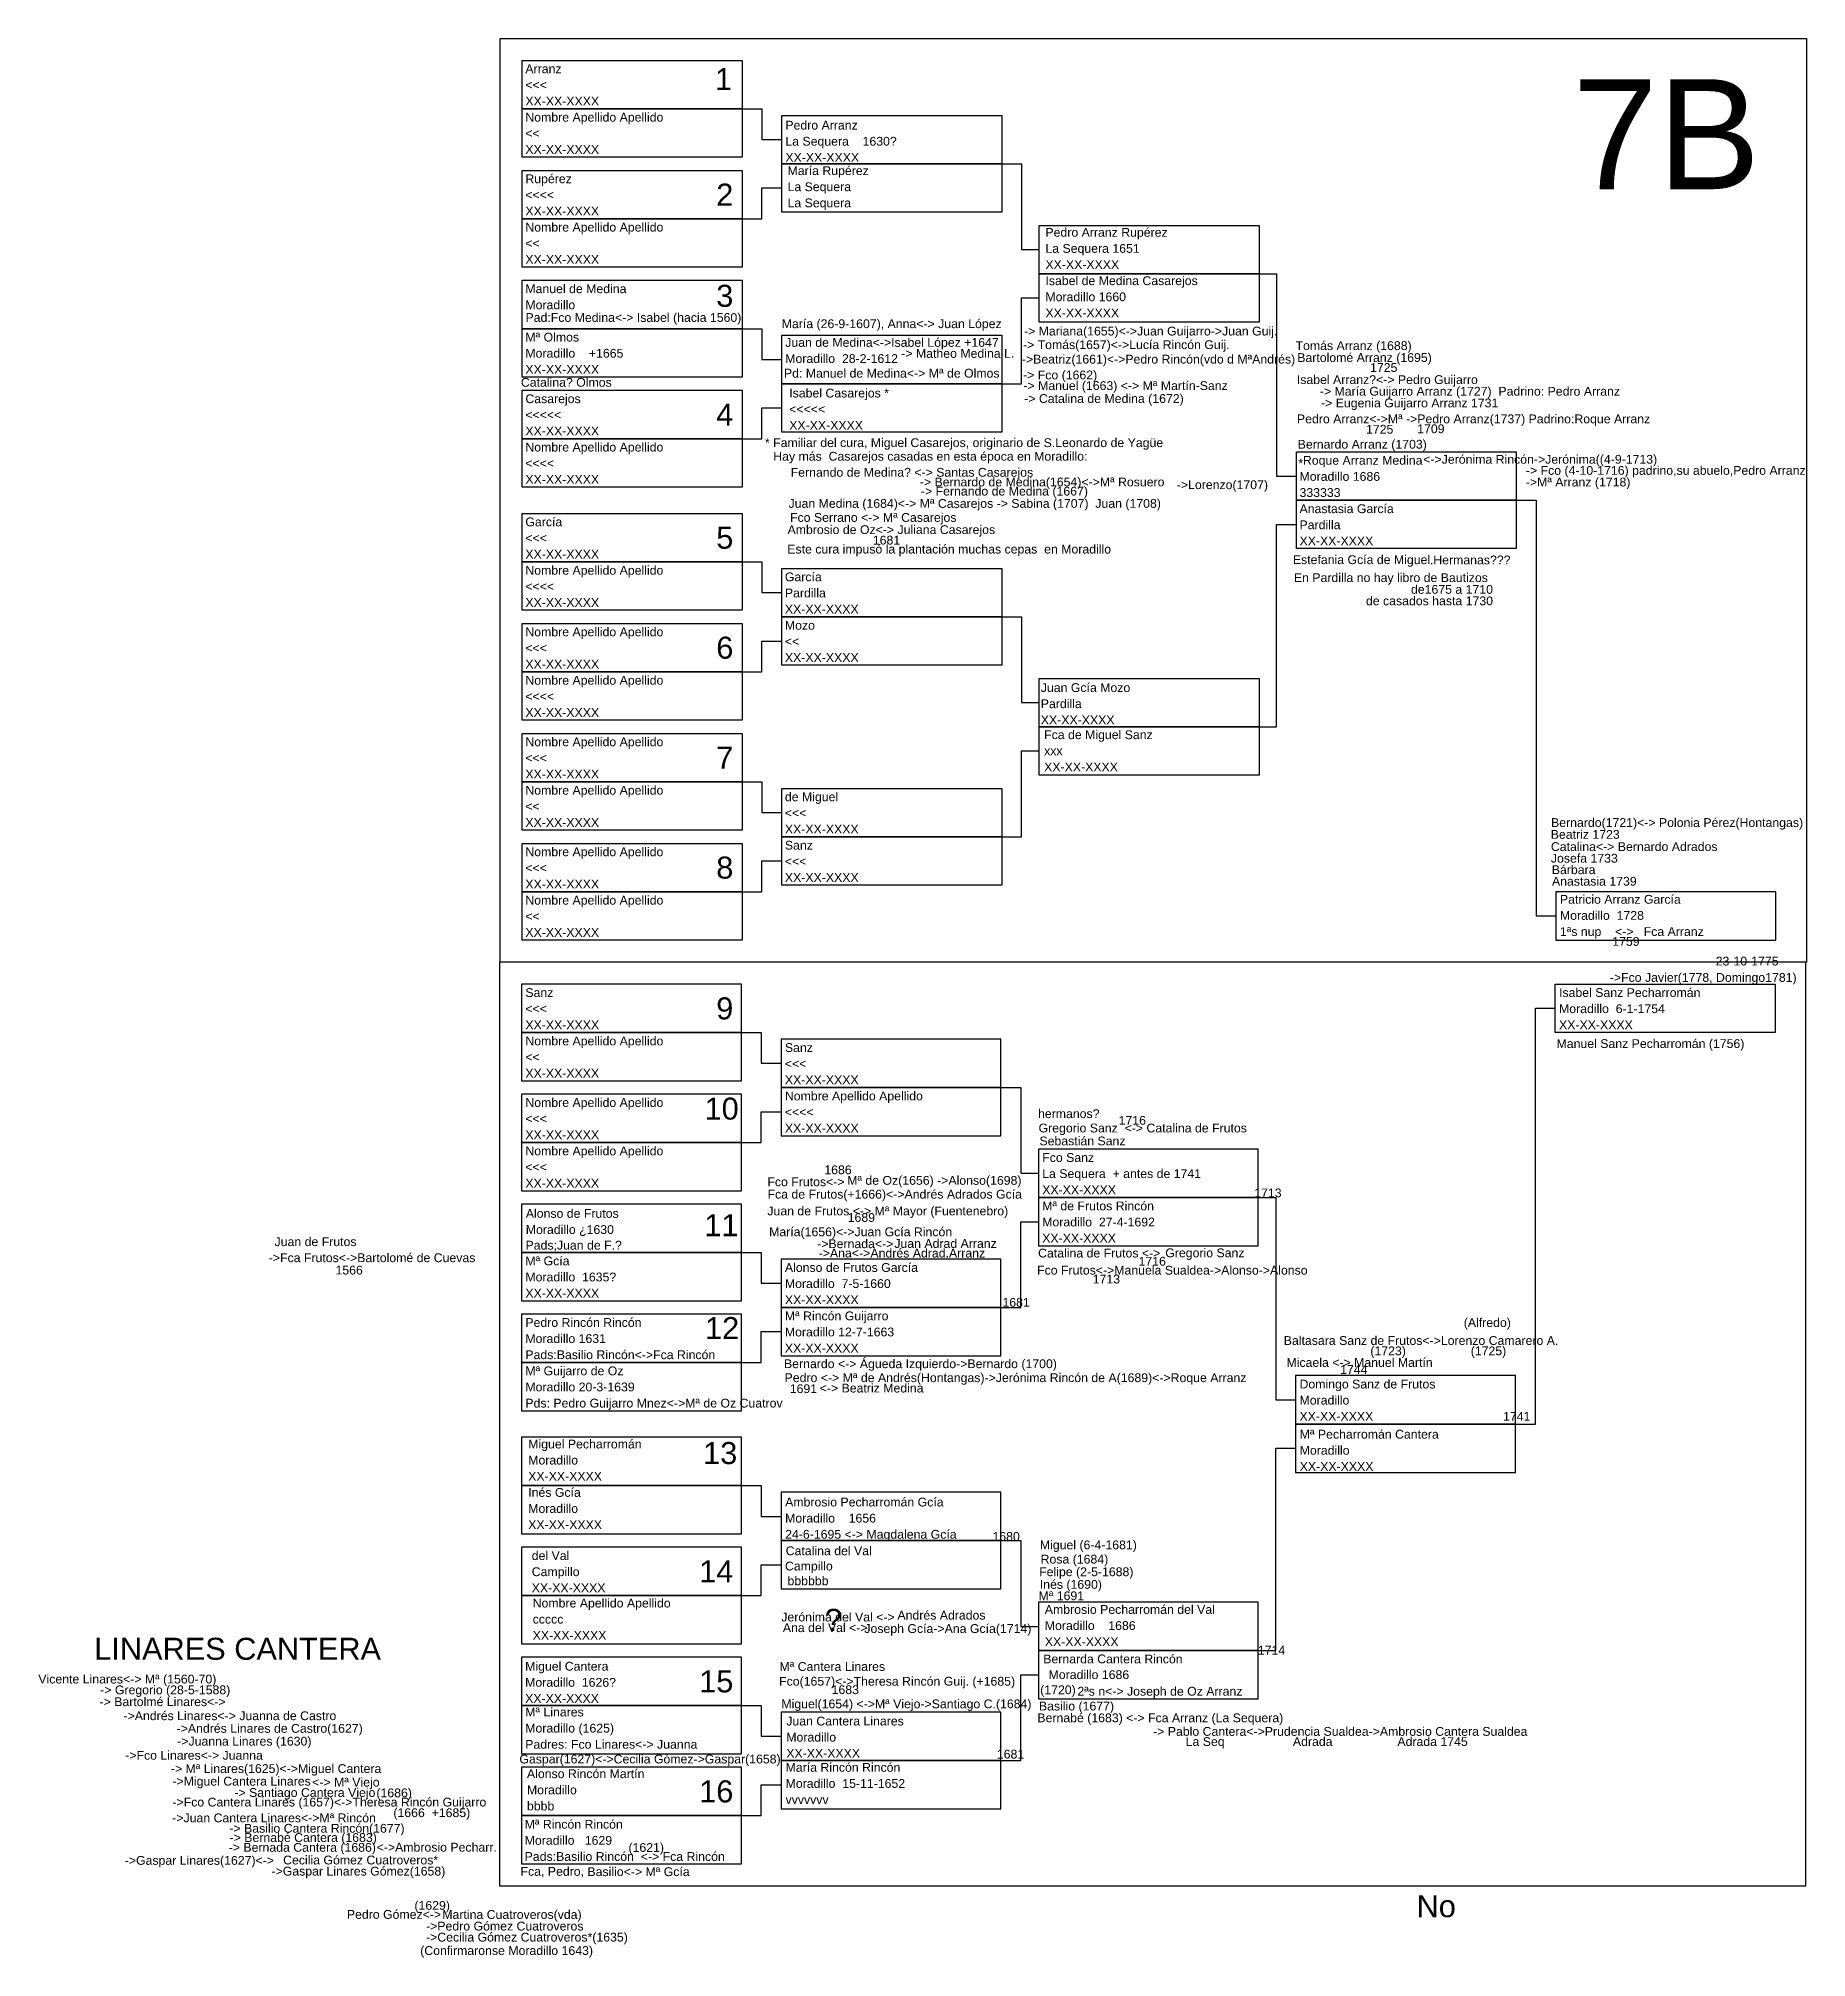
# Model space of a CAD drawing. Header units: millimetres. Extents: x -16844 to 23151, y -8543 to 4892.
# Drawn here: x -2735.7 to -2333.7, y -1016.3 to -580 of the extents above; entities that cross this region are included whole.
import ezdxf
from ezdxf.enums import TextEntityAlignment as Align

# ---------------------------------------------------------------- set-up
doc = ezdxf.new("R2010")
doc.units = ezdxf.units.MM
doc.layers.add('Guijarro', color=90, linetype='Continuous')
doc.styles.add('Arial', font='arial.ttf', dxfattribs={"height": 0.01})

msp = doc.modelspace()

# ---------------------------------------------------------------- texts
at = {"style": 'Arial'}
for s, p in [('1', (-2578.01, -591.77)), ('2', (-2577.7, -618.01)), ('3', (-2577.7, -641.02)), ('4', (-2577.7, -668.01)), ('5', (-2577.7, -696.01)), ('6', (-2577.7, -721.01)), ('7', (-2577.7, -746.01)), ('8', (-2577.7, -771.01)), ('9', (-2577.7, -803.01)), ('10', (-2576.47, -825.8)), ('11', (-2576.53, -852.3)), ('12', (-2576.37, -875.69)), ('13', (-2576.81, -904.1)), ('14', (-2577.7, -931.01)), ('?', (-2553.01, -942.02)), ('     LINARES CANTERA             ', (-2632.57, -948.6)), ('15', (-2577.7, -956.01)), ('16', (-2577.7, -981.01)), ('No', (-2413.44, -1007.11))]:
    msp.add_text(s, height=5, dxfattribs=at).set_placement(p, align=Align.RIGHT)
at = {"layer": 'Guijarro', "style": 'Arial'}
msp.add_text('7B', height=25, dxfattribs=at).set_placement((-2344.24, -614.28), align=Align.RIGHT)

# ---------------------------------------------------------------- blocks, each defined once
blk = doc.blocks.new('Hoja superior')
for points in [[(0, 210), (297, 210), (297, 0), (0, 0)], [(5, 205), (55, 205), (55, 194), (5, 194)], [(5, 194), (55, 194), (55, 183), (5, 183)], [(64, 192.5), (114, 192.5), (114, 181.5), (64, 181.5)], [(5, 180), (55, 180), (55, 169), (5, 169)], [(64, 181.5), (114, 181.5), (114, 170.5), (64, 170.5)], [(5, 169), (55, 169), (55, 158), (5, 158)], [(122.5, 167.5), (172.5, 167.5), (172.5, 156.5), (122.5, 156.5)], [(5, 155), (55, 155), (55, 144), (5, 144)], [(122.5, 156.5), (172.5, 156.5), (172.5, 145.5), (122.5, 145.5)], [(5, 144), (55, 144), (55, 133), (5, 133)], [(64, 142.5), (114, 142.5), (114, 131.5), (64, 131.5)], [(64, 131.5), (114, 131.5), (114, 120.5), (64, 120.5)], [(5, 130), (55, 130), (55, 119), (5, 119)], [(5, 119), (55, 119), (55, 108), (5, 108)], [(181, 116), (231, 116), (231, 105), (181, 105)], [(181, 105), (231, 105), (231, 94), (181, 94)], [(5, 102), (55, 102), (55, 91), (5, 91)], [(5, 91), (55, 91), (55, 80), (5, 80)], [(64, 89.5), (114, 89.5), (114, 78.5), (64, 78.5)], [(5, 77), (55, 77), (55, 66), (5, 66)], [(64, 78.5), (114, 78.5), (114, 67.5), (64, 67.5)], [(5, 66), (55, 66), (55, 55), (5, 55)], [(122.5, 64.5), (172.5, 64.5), (172.5, 53.5), (122.5, 53.5)], [(122.5, 53.5), (172.5, 53.5), (172.5, 42.5), (122.5, 42.5)], [(5, 52), (55, 52), (55, 41), (5, 41)], [(5, 41), (55, 41), (55, 30), (5, 30)], [(64, 39.5), (114, 39.5), (114, 28.5), (64, 28.5)], [(5, 27), (55, 27), (55, 16), (5, 16)], [(64, 28.5), (114, 28.5), (114, 17.5), (64, 17.5)], [(5, 16), (55, 16), (55, 5), (5, 5)], [(240, 5), (290, 5), (290, 16), (240, 16)]]:
    blk.add_lwpolyline(points, close=True)
for points in [[(55, 194), (59.5, 194), (59.5, 187), (64, 187)], [(114, 181.5), (118.5, 181.5), (118.5, 162), (122.5, 162)], [(55, 169), (59.5, 169), (59.5, 176), (64, 176)], [(172.5, 156.5), (176.5, 156.5), (176.5, 110.5), (181, 110.5)], [(114, 131.5), (118.5, 131.5), (118.5, 151), (122.5, 151)], [(55, 144), (59.5, 144), (59.5, 137), (64, 137)], [(55, 119), (59.5, 119), (59.5, 126), (64, 126)], [(231, 105), (235.5, 105), (235.5, 10.5), (240, 10.5)], [(172.5, 53.5), (176.5, 53.5), (176.5, 99.5), (181, 99.5)], [(55, 91), (59.5, 91), (59.5, 84), (64, 84)], [(114, 78.5), (118.5, 78.5), (118.5, 59), (122.5, 59)], [(55, 66), (59.5, 66), (59.5, 73), (64, 73)], [(114, 28.5), (118.5, 28.5), (118.5, 48), (122.5, 48)], [(55, 41), (59.5, 41), (59.5, 34), (64, 34)], [(55, 16), (59.5, 16), (59.5, 23), (64, 23)]]:
    blk.add_lwpolyline(points)
blk = doc.blocks.new('Hoja inferior')
for points in [[(0, -210), (297, -210), (297, 0), (0, 0)], [(5, -16), (55, -16), (55, -5), (5, -5)], [(240, -5), (290, -5), (290, -16), (240, -16)], [(5, -27), (55, -27), (55, -16), (5, -16)], [(64, -28.5), (114, -28.5), (114, -17.5), (64, -17.5)], [(5, -41), (55, -41), (55, -30), (5, -30)], [(64, -39.5), (114, -39.5), (114, -28.5), (64, -28.5)], [(5, -52), (55, -52), (55, -41), (5, -41)], [(122.5, -53.5), (172.5, -53.5), (172.5, -42.5), (122.5, -42.5)], [(5, -66), (55, -66), (55, -55), (5, -55)], [(122.5, -64.5), (172.5, -64.5), (172.5, -53.5), (122.5, -53.5)], [(5, -77), (55, -77), (55, -66), (5, -66)], [(64, -78.5), (114, -78.5), (114, -67.5), (64, -67.5)], [(64, -89.5), (114, -89.5), (114, -78.5), (64, -78.5)], [(5, -91), (55, -91), (55, -80), (5, -80)], [(5, -102), (55, -102), (55, -91), (5, -91)], [(181, -105), (231, -105), (231, -94), (181, -94)], [(5, -119), (55, -119), (55, -108), (5, -108)], [(181, -116), (231, -116), (231, -105), (181, -105)], [(5, -130), (55, -130), (55, -119), (5, -119)], [(64, -131.5), (114, -131.5), (114, -120.5), (64, -120.5)], [(5, -144), (55, -144), (55, -133), (5, -133)], [(64, -142.5), (114, -142.5), (114, -131.5), (64, -131.5)], [(5, -155), (55, -155), (55, -144), (5, -144)], [(122.5, -156.5), (172.5, -156.5), (172.5, -145.5), (122.5, -145.5)], [(122.5, -167.5), (172.5, -167.5), (172.5, -156.5), (122.5, -156.5)], [(5, -169), (55, -169), (55, -158), (5, -158)], [(5, -180), (55, -180), (55, -169), (5, -169)], [(64, -181.5), (114, -181.5), (114, -170.5), (64, -170.5)], [(5, -194), (55, -194), (55, -183), (5, -183)], [(64, -192.5), (114, -192.5), (114, -181.5), (64, -181.5)], [(5, -205), (55, -205), (55, -194), (5, -194)]]:
    blk.add_lwpolyline(points, close=True)
for points in [[(231, -105), (235.5, -105), (235.5, -10.5), (240, -10.5)], [(55, -16), (59.5, -16), (59.5, -23), (64, -23)], [(114, -28.5), (118.5, -28.5), (118.5, -48), (122.5, -48)], [(55, -41), (59.5, -41), (59.5, -34), (64, -34)], [(172.5, -53.5), (176.5, -53.5), (176.5, -99.5), (181, -99.5)], [(114, -78.5), (118.5, -78.5), (118.5, -59), (122.5, -59)], [(55, -66), (59.5, -66), (59.5, -73), (64, -73)], [(55, -91), (59.5, -91), (59.5, -84), (64, -84)], [(172.5, -156.5), (176.5, -156.5), (176.5, -110.5), (181, -110.5)], [(55, -119), (59.5, -119), (59.5, -126), (64, -126)], [(114, -131.5), (118.5, -131.5), (118.5, -151), (122.5, -151)], [(55, -144), (59.5, -144), (59.5, -137), (64, -137)], [(114, -181.5), (118.5, -181.5), (118.5, -162), (122.5, -162)], [(55, -169), (59.5, -169), (59.5, -176), (64, -176)], [(55, -194), (59.5, -194), (59.5, -187), (64, -187)]]:
    blk.add_lwpolyline(points)
blk = doc.blocks.new('Casilla')
at = {"style": 'Arial'}
for tag, p in [('NOMBRE', (0.88, 8.08)), ('LUGAR_NACIMIENTO', (0.88, 4.42)), ('FECHA', (0.88, 0.75))]:
    blk.add_attdef(tag, p, '', height=2, dxfattribs=at)
blk = doc.blocks.new('Hermanos')
at = {"style": 'Arial'}
blk.add_attdef('NOMBRE', (0, 0), '', height=2, dxfattribs=at)

# ---------------------------------------------------------------- block references
for name, p, values in [('Casilla', (-2625.86, -596), {'NOMBRE': 'Arranz', 'LUGAR_NACIMIENTO': '<<<', 'FECHA': 'XX-XX-XXXX'}), ('Casilla', (-2625.86, -607), {'NOMBRE': 'Nombre Apellido Apellido', 'LUGAR_NACIMIENTO': '<<', 'FECHA': 'XX-XX-XXXX'}), ('Casilla', (-2566.75, -608.81), {'NOMBRE': 'Pedro Arranz ', 'LUGAR_NACIMIENTO': 'La Sequera    1630?', 'FECHA': 'XX-XX-XXXX'}), ('Casilla', (-2625.86, -621), {'NOMBRE': 'Rupérez', 'LUGAR_NACIMIENTO': '<<<<', 'FECHA': 'XX-XX-XXXX'}), ('Casilla', (-2566.26, -619.15), {'NOMBRE': 'María Rupérez', 'LUGAR_NACIMIENTO': 'La Sequera', 'FECHA': 'La Sequera'}), ('Casilla', (-2625.86, -632), {'NOMBRE': 'Nombre Apellido Apellido', 'LUGAR_NACIMIENTO': '<<', 'FECHA': 'XX-XX-XXXX'}), ('Casilla', (-2507.63, -633.17), {'NOMBRE': 'Pedro Arranz Rupérez', 'LUGAR_NACIMIENTO': 'La Sequera 1651', 'FECHA': 'XX-XX-XXXX'}), ('Casilla', (-2507.63, -644.17), {'NOMBRE': 'Isabel de Medina Casarejos', 'LUGAR_NACIMIENTO': 'Moradillo 1660', 'FECHA': 'XX-XX-XXXX'}), ('Hermanos', (-2511.62, -647.54), {'NOMBRE': '-> Mariana(1655)<->Juan Guijarro->Juan Guij.'}), ('Casilla', (-2625.86, -657), {'NOMBRE': 'Mª Olmos    ', 'LUGAR_NACIMIENTO': 'Moradillo    +1665', 'FECHA': 'XX-XX-XXXX'}), ('Hermanos', (-2511.85, -650.63), {'NOMBRE': '-> Tomás(1657)<->Lucía Rincón Guij.'}), ('Hermanos', (-2449.88, -650.85), {'NOMBRE': 'Tomás Arranz (1688)'}), ('Hermanos', (-2539.52, -652.62), {'NOMBRE': '-> Matheo Medina L.'}), ('Hermanos', (-2512.1, -653.93), {'NOMBRE': '->Beatriz(1661)<->Pedro Rincón(vdo d MªAndrés)'}), ('Hermanos', (-2449.5, -653.56), {'NOMBRE': 'Bartolomé Arranz (1695)'}), ('Hermanos', (-2447.69, -655.83), {'NOMBRE': '                   1725'}), ('Hermanos', (-2511.83, -657.52), {'NOMBRE': '-> Fco (1662) '}), ('Hermanos', (-2513.3, -659.94), {'NOMBRE': '  -> Manuel (1663) <-> Mª Martín-Sanz     '}), ('Hermanos', (-2449.59, -658.58), {'NOMBRE': 'Isabel Arranz?<-> Pedro Guijarro'}), ('Casilla', (-2625.86, -671), {'NOMBRE': 'Casarejos', 'LUGAR_NACIMIENTO': '<<<<<', 'FECHA': 'XX-XX-XXXX'}), ('Casilla', (-2565.87, -669.71), {'NOMBRE': 'Isabel Casarejos *', 'LUGAR_NACIMIENTO': '<<<<<', 'FECHA': 'XX-XX-XXXX'}), ('Hermanos', (-2511.57, -662.88), {'NOMBRE': '-> Catalina de Medina (1672) '}), ('Hermanos', (-2452.12, -661.22), {'NOMBRE': '          -> María Guijarro Arranz (1727)  Padrino: Pedro Arranz'}), ('Hermanos', (-2444.09, -663.88), {'NOMBRE': '-> Eugenia Guijarro Arranz 1731'}), ('Hermanos', (-2449.56, -667.5), {'NOMBRE': 'Pedro Arranz<->Mª ->Pedro Arranz(1737) Padrino:Roque Arranz'}), ('Casilla', (-2625.86, -682), {'NOMBRE': 'Nombre Apellido Apellido', 'LUGAR_NACIMIENTO': '<<<<', 'FECHA': 'XX-XX-XXXX'}), ('Hermanos', (-2449.4, -673.27), {'NOMBRE': 'Bernardo Arranz (1703)'}), ('Hermanos', (-2448.61, -669.86), {'NOMBRE': '                   1725'}), ('Hermanos', (-2436.97, -669.75), {'NOMBRE': '                   1709'}), ('Casilla', (-2449.86, -685), {'NOMBRE': ' Roque Arranz Medina', 'LUGAR_NACIMIENTO': 'Moradillo 1686', 'FECHA': '333333'}), ('Hermanos', (-2420.85, -676.69), {'NOMBRE': '<->Jerónima Rincón->Jerónima((4-9-1713)'}), ('Hermanos', (-2397.53, -681.86), {'NOMBRE': '->Mª Arranz (1718)'}), ('Hermanos', (-2397.51, -679.21), {'NOMBRE': '-> Fco (4-10-1716) padrino,su abuelo,Pedro Arranz'}), ('Casilla', (-2625.86, -699), {'NOMBRE': 'García', 'LUGAR_NACIMIENTO': '<<<', 'FECHA': 'XX-XX-XXXX'}), ('Casilla', (-2449.86, -696), {'NOMBRE': 'Anastasia García', 'LUGAR_NACIMIENTO': 'Pardilla', 'FECHA': 'XX-XX-XXXX'}), ('Hermanos', (-2420.12, -699.57), {'NOMBRE': ' .Hermanas???'}), ('Casilla', (-2625.86, -710), {'NOMBRE': 'Nombre Apellido Apellido', 'LUGAR_NACIMIENTO': '<<<<', 'FECHA': 'XX-XX-XXXX'}), ('Hermanos', (-2458.8, -703.59), {'NOMBRE': '           En Pardilla no hay libro de Bautizos                                               '}), ('Hermanos', (-2464.15, -708.87), {'NOMBRE': '                                       de casados hasta 1730'}), ('Hermanos', (-2463.23, -706.26), {'NOMBRE': '                                                   de1675 a 1710'}), ('Casilla', (-2625.86, -724), {'NOMBRE': 'Nombre Apellido Apellido', 'LUGAR_NACIMIENTO': '<<<', 'FECHA': 'XX-XX-XXXX'}), ('Casilla', (-2625.86, -735), {'NOMBRE': 'Nombre Apellido Apellido', 'LUGAR_NACIMIENTO': '<<<<', 'FECHA': 'XX-XX-XXXX'}), ('Casilla', (-2625.86, -749), {'NOMBRE': 'Nombre Apellido Apellido', 'LUGAR_NACIMIENTO': '<<<', 'FECHA': 'XX-XX-XXXX'}), ('Casilla', (-2625.86, -760), {'NOMBRE': 'Nombre Apellido Apellido', 'LUGAR_NACIMIENTO': '<<', 'FECHA': 'XX-XX-XXXX'}), ('Hermanos', (-2391.8, -759.27), {'NOMBRE': 'Bernardo(1721)<-> Polonia Pérez(Hontangas)'}), ('Hermanos', (-2391.87, -761.96), {'NOMBRE': 'Beatriz 1723'}), ('Casilla', (-2625.86, -774), {'NOMBRE': 'Nombre Apellido Apellido', 'LUGAR_NACIMIENTO': '<<<', 'FECHA': 'XX-XX-XXXX'}), ('Hermanos', (-2391.84, -767.38), {'NOMBRE': 'Josefa 1733'}), ('Hermanos', (-2391.63, -769.99), {'NOMBRE': 'Bárbara'}), ('Hermanos', (-2391.59, -772.61), {'NOMBRE': 'Anastasia 1739'}), ('Casilla', (-2625.86, -785), {'NOMBRE': 'Nombre Apellido Apellido', 'LUGAR_NACIMIENTO': '<<', 'FECHA': 'XX-XX-XXXX'}), ('Casilla', (-2390.66, -784.8), {'NOMBRE': 'Patricio Arranz García', 'LUGAR_NACIMIENTO': 'Moradillo  1728', 'FECHA': '1ªs nup    <->   Fca Arranz'}), ('Hermanos', (-2378.66, -786.29), {'NOMBRE': ' 1759'}), ('Hermanos', (-2354.36, -790.76), {'NOMBRE': '23-10-1775'}), ('Hermanos', (-2398.62, -794.48), {'NOMBRE': '                          ->Fco Javier(1778, Domingo1781)'}), ('Casilla', (-2625.86, -806), {'NOMBRE': 'Sanz', 'LUGAR_NACIMIENTO': '<<<', 'FECHA': 'XX-XX-XXXX'}), ('Casilla', (-2390.86, -806), {'NOMBRE': 'Isabel Sanz Pecharromán', 'LUGAR_NACIMIENTO': 'Moradillo  6-1-1754', 'FECHA': 'XX-XX-XXXX'}), ('Casilla', (-2625.86, -817), {'NOMBRE': 'Nombre Apellido Apellido', 'LUGAR_NACIMIENTO': '<<', 'FECHA': 'XX-XX-XXXX'}), ('Casilla', (-2566.86, -818.5), {'NOMBRE': 'Sanz', 'LUGAR_NACIMIENTO': '<<<', 'FECHA': 'XX-XX-XXXX'}), ('Hermanos', (-2404.52, -809.52), {'NOMBRE': '                  Manuel Sanz Pecharromán (1756)'}), ('Casilla', (-2566.86, -829.5), {'NOMBRE': 'Nombre Apellido Apellido', 'LUGAR_NACIMIENTO': '<<<<', 'FECHA': 'XX-XX-XXXX'}), ('Casilla', (-2625.86, -831), {'NOMBRE': 'Nombre Apellido Apellido', 'LUGAR_NACIMIENTO': '<<<', 'FECHA': 'XX-XX-XXXX'}), ('Hermanos', (-2490.88, -826.97), {'NOMBRE': ' 1716'}), ('Casilla', (-2625.86, -842), {'NOMBRE': 'Nombre Apellido Apellido', 'LUGAR_NACIMIENTO': '<<<', 'FECHA': 'XX-XX-XXXX'}), ('Hermanos', (-2557.79, -838.22), {'NOMBRE': ' 1686'}), ('Casilla', (-2508.36, -843.5), {'NOMBRE': 'Fco Sanz', 'LUGAR_NACIMIENTO': 'La Sequera  + antes de 1741', 'FECHA': 'XX-XX-XXXX'}), ('Hermanos', (-2569.96, -840.94), {'NOMBRE': 'Fco Frutos<->                '}), ('Hermanos', (-2551.81, -840.61), {'NOMBRE': 'Mª de Oz(1656) ->Alonso(1698)'}), ('Hermanos', (-2460.05, -843.46), {'NOMBRE': ' 1713'}), ('Casilla', (-2508.36, -854.5), {'NOMBRE': 'Mª de Frutos Rincón', 'LUGAR_NACIMIENTO': 'Moradillo  27-4-1692', 'FECHA': 'XX-XX-XXXX'}), ('Hermanos', (-2569.56, -852.31), {'NOMBRE': 'María(1656)<->Juan Gcía Rincón'}), ('Hermanos', (-2552.48, -849.04), {'NOMBRE': ' 1689'}), ('Hermanos', (-2682.78, -854.55), {'NOMBRE': ' Juan de Frutos'}), ('Hermanos', (-2625.72, -855.35), {'NOMBRE': ' Pads;Juan de F.?'}), ('Hermanos', (-2558.64, -855.02), {'NOMBRE': '->Bernada<->'}), ('Hermanos', (-2558.3, -857.13), {'NOMBRE': '->Ana<->'}), ('Casilla', (-2625.86, -867), {'NOMBRE': 'Mª Gcía', 'LUGAR_NACIMIENTO': 'Moradillo  1635?', 'FECHA': 'XX-XX-XXXX'}), ('Casilla', (-2566.86, -868.5), {'NOMBRE': 'Alonso de Frutos García', 'LUGAR_NACIMIENTO': 'Moradillo  7-5-1660', 'FECHA': 'XX-XX-XXXX'}), ('Hermanos', (-2486.35, -859), {'NOMBRE': ' 1716'}), ('Hermanos', (-2496.77, -863.05), {'NOMBRE': ' 1713'}), ('Hermanos', (-2517.29, -868.34), {'NOMBRE': ' 1681'}), ('Casilla', (-2625.86, -881), {'NOMBRE': 'Pedro Rincón Rincón', 'LUGAR_NACIMIENTO': 'Moradillo 1631', 'FECHA': 'Pads:Basilio Rincón<->Fca Rincón'}), ('Casilla', (-2566.86, -879.5), {'NOMBRE': 'Mª Rincón Guijarro', 'LUGAR_NACIMIENTO': 'Moradillo 12-7-1663', 'FECHA': 'XX-XX-XXXX'}), ('Hermanos', (-2452.56, -877.02), {'NOMBRE': 'Baltasara Sanz de Frutos<->Lorenzo Camarero A.'}), ('Hermanos', (-2566.18, -882.3), {'NOMBRE': 'Bernardo <-> Águeda Izquierdo->Bernardo (1700)'}), ('Hermanos', (-2451.94, -882.01), {'NOMBRE': 'Micaela <-> Manuel Martín'}), ('Hermanos', (-2432.88, -879.37), {'NOMBRE': '(1723)                   (1725)'}), ('Hermanos', (-2566.82, -885.47), {'NOMBRE': ' Pedro <-> Mª de Andrés(Hontangas)->Jerónima Rincón de A(1689)<->Roque Arranz'}), ('Casilla', (-2449.86, -895), {'NOMBRE': 'Domingo Sanz de Frutos', 'LUGAR_NACIMIENTO': 'Moradillo', 'FECHA': 'XX-XX-XXXX'}), ('Hermanos', (-2439.76, -883.61), {'NOMBRE': '1744'}), ('Hermanos', (-2565.65, -887.97), {'NOMBRE': ' 1691'}), ('Hermanos', (-2558.06, -887.83), {'NOMBRE': '<-> Beatriz Medina'}), ('Hermanos', (-2403.48, -894.25), {'NOMBRE': ' 1741'}), ('Casilla', (-2625.21, -908.63), {'NOMBRE': 'Miguel Pecharromán', 'LUGAR_NACIMIENTO': 'Moradillo', 'FECHA': 'XX-XX-XXXX'}), ('Casilla', (-2449.82, -906.4), {'NOMBRE': 'Mª Pecharromán Cantera', 'LUGAR_NACIMIENTO': 'Moradillo', 'FECHA': 'XX-XX-XXXX'}), ('Casilla', (-2625.21, -919.63), {'NOMBRE': 'Inés Gcía', 'LUGAR_NACIMIENTO': 'Moradillo', 'FECHA': 'XX-XX-XXXX'}), ('Casilla', (-2566.8, -921.82), {'NOMBRE': 'Ambrosio Pecharromán Gcía', 'LUGAR_NACIMIENTO': 'Moradillo    1656', 'FECHA': '24-6-1695 <-> Magdalena Gcía'}), ('Hermanos', (-2519.56, -921.56), {'NOMBRE': ' 1680'}), ('Casilla', (-2624.41, -934), {'NOMBRE': 'del Val', 'LUGAR_NACIMIENTO': 'Campillo', 'FECHA': 'XX-XX-XXXX'}), ('Hermanos', (-2510.34, -923.48), {'NOMBRE': '   Miguel (6-4-1681)'}), ('Hermanos', (-2510.17, -926.72), {'NOMBRE': '   Rosa (1684)'}), ('Hermanos', (-2566.74, -928.29), {'NOMBRE': ' Campillo'}), ('Hermanos', (-2508.17, -929.59), {'NOMBRE': 'Felipe (2-5-1688)'}), ('Hermanos', (-2566.16, -931.65), {'NOMBRE': ' bbbbbb'}), ('Hermanos', (-2508.31, -935.05), {'NOMBRE': 'Mª 1691'}), ('Hermanos', (-2508.03, -932.46), {'NOMBRE': 'Inés (1690)'}), ('Casilla', (-2624.2, -944.79), {'NOMBRE': 'Nombre Apellido Apellido', 'LUGAR_NACIMIENTO': 'ccccc', 'FECHA': 'XX-XX-XXXX'}), ('Casilla', (-2507.77, -946.24), {'NOMBRE': 'Ambrosio Pecharromán del Val', 'LUGAR_NACIMIENTO': 'Moradillo    1686', 'FECHA': 'XX-XX-XXXX'}), ('Hermanos', (-2459.24, -947.42), {'NOMBRE': ' 1714'}), ('Casilla', (-2625.91, -959.15), {'NOMBRE': 'Miguel Cantera', 'LUGAR_NACIMIENTO': 'Moradillo  1626?', 'FECHA': 'XX-XX-XXXX'}), ('Hermanos', (-2506.03, -952.98), {'NOMBRE': 'Moradillo 1686'}), ('Hermanos', (-2556.13, -956.4), {'NOMBRE': ' 1683'}), ('Hermanos', (-2508.71, -956.42), {'NOMBRE': ' (1720)'}), ('Casilla', (-2625.89, -969.56), {'NOMBRE': 'Mª Linares', 'LUGAR_NACIMIENTO': 'Moradillo (1625)', 'FECHA': 'Padres: Fco Linares<-> Juanna'}), ('Hermanos', (-2508.23, -960.12), {'NOMBRE': 'Basilio (1677)'}), ('Hermanos', (-2716.34, -962.32), {'NOMBRE': '->Andrés Linares<-> Juanna de Castro'}), ('Casilla', (-2566.54, -971.61), {'NOMBRE': 'Juan Cantera Linares', 'LUGAR_NACIMIENTO': 'Moradillo ', 'FECHA': 'XX-XX-XXXX'}), ('Hermanos', (-2510.13, -962.8), {'NOMBRE': '  Bernabé (1683) <-> Fca Arranz (La Sequera)'}), ('Hermanos', (-2482.27, -965.88), {'NOMBRE': '-> Pablo Cantera<->Prudencia Sualdea->Ambrosio Cantera Sualdea'}), ('Hermanos', (-2475.64, -968.19), {'NOMBRE': ' La Seq                    Adrada                   Adrada 1745'}), ('Hermanos', (-2626.34, -972.16), {'NOMBRE': 'Gaspar(1627)<->Cecilia Gómez->Gaspar(1658)'}), ('Casilla', (-2566.7, -982.13), {'NOMBRE': 'María Rincón Rincón', 'LUGAR_NACIMIENTO': 'Moradillo  15-11-1652', 'FECHA': 'vvvvvvv'}), ('Hermanos', (-2531.76, -971.05), {'NOMBRE': '                  1681'}), ('Casilla', (-2626.02, -995.07), {'NOMBRE': 'Mª Rincón Rincón', 'LUGAR_NACIMIENTO': 'Moradillo   1629', 'FECHA': 'Pads:Basilio Rincón  <-> Fca Rincón'}), ('Hermanos', (-2716.06, -995.2), {'NOMBRE': '->Gaspar Linares(1627)<->'}), ('Hermanos', (-2626.09, -997.7), {'NOMBRE': 'Fca, Pedro, '}), ('Hermanos', (-2671, -1007.48), {'NOMBRE': '       Pedro Gómez<->'}), ('Hermanos', (-2650.85, -1007.51), {'NOMBRE': '         Martina Cuatroveros(vda)'}), ('Hermanos', (-2680.93, -1010.14), {'NOMBRE': '                                           ->Pedro Gómez Cuatroveros '}), ('Hermanos', (-2680.71, -1015.7), {'NOMBRE': '                                         (Confirmaronse Moradillo 1643)'})]:
    msp.add_blockref(name, p).add_auto_attribs(values)
ref = msp.add_blockref('Casilla', (-2625.86, -646))
ref.add_attrib('NOMBRE', 'Manuel de Medina', (-2624.98, -637.92), dxfattribs={"height": 2, "style": 'Arial'})
ref.add_attrib('LUGAR_NACIMIENTO', 'Moradillo', (-2624.98, -641.58), dxfattribs={"height": 2, "style": 'Arial'})
ref = msp.add_blockref('Hermanos', (-2624.95, -644.45))
ref.add_attrib('NOMBRE', 'Pad:Fco Medina<-> Isabel (hacia 1560)', (-2624.95, -644.45), dxfattribs={"color": 0, "height": 2, "style": 'Arial'})
ref = msp.add_blockref('Hermanos', (-2566.7, -645.87))
ref.add_attrib('NOMBRE', 'María (26-9-1607), Anna<-> Juan López', (-2566.7, -645.87), dxfattribs={"color": 0, "height": 2, "style": 'Arial'})
ref = msp.add_blockref('Casilla', (-2566.78, -658.2))
ref.add_attrib('NOMBRE', 'Juan de Medina<->Isabel López +1647', (-2565.9, -650.12), dxfattribs={"height": 2, "style": 'Arial'})
ref.add_attrib('LUGAR_NACIMIENTO', 'Moradillo  28-2-1612', (-2565.9, -653.79), dxfattribs={"height": 2, "style": 'Arial'})
ref = msp.add_blockref('Casilla', (-2626.88, -667.27))
ref.add_attrib('NOMBRE', 'Catalina? Olmos    ', (-2626, -659.19), dxfattribs={"height": 2, "style": 'Arial'})
ref = msp.add_blockref('Hermanos', (-2566.19, -657.12))
ref.add_attrib('NOMBRE', 'Pd: Manuel de Medina<-> Mª de Olmos ', (-2566.19, -657.12), dxfattribs={"color": 0, "height": 2, "style": 'Arial'})
ref = msp.add_blockref('Hermanos', (-2570.51, -672.91))
ref.add_attrib('NOMBRE', '* Familiar del cura, Miguel Casarejos, originario de S.Leonardo de Yagüe ', (-2570.51, -672.91), dxfattribs={"color": 81, "height": 2, "style": 'Arial'})
ref = msp.add_blockref('Hermanos', (-2623.73, -676))
ref.add_attrib('NOMBRE', '                                                                       Hay más  Casarejos casadas en esta época en Moradillo:', (-2623.73, -676), dxfattribs={"color": 81, "height": 2, "style": 'Arial'})
ref = msp.add_blockref('Hermanos', (-2450.01, -677.58))
ref.add_attrib('NOMBRE', ' *', (-2450.01, -677.58), dxfattribs={"color": 3, "height": 2, "style": 'Arial'})
ref = msp.add_blockref('Hermanos', (-2564.66, -679.65))
ref.add_attrib('NOMBRE', 'Fernando de Medina? <-> Santas Casarejos', (-2564.66, -679.65), dxfattribs={"color": 71, "height": 2, "style": 'Arial'})
ref = msp.add_blockref('Hermanos', (-2535.3, -681.84))
ref.add_attrib('NOMBRE', '-> Bernardo de Medina(1654)<->Mª Rosuero', (-2535.3, -681.84), dxfattribs={"color": 71, "height": 2, "style": 'Arial'})
ref = msp.add_blockref('Hermanos', (-2476.88, -682.47))
ref.add_attrib('NOMBRE', '->Lorenzo(1707) ', (-2476.88, -682.47), dxfattribs={"color": 61, "height": 2, "style": 'Arial'})
ref = msp.add_blockref('Hermanos', (-2565.15, -686.72))
ref.add_attrib('NOMBRE', 'Juan Medina (1684)<-> Mª Casarejos -> Sabina (1707)  Juan (1708)', (-2565.15, -686.72), dxfattribs={"color": 71, "height": 2, "style": 'Arial'})
ref = msp.add_blockref('Hermanos', (-2535.05, -683.93))
ref.add_attrib('NOMBRE', '-> Fernando de Medina (1667)', (-2535.05, -683.93), dxfattribs={"color": 71, "height": 2, "style": 'Arial'})
ref = msp.add_blockref('Hermanos', (-2564.81, -689.91))
ref.add_attrib('NOMBRE', 'Fco Serrano <-> Mª Casarejos', (-2564.81, -689.91), dxfattribs={"color": 71, "height": 2, "style": 'Arial'})
ref = msp.add_blockref('Hermanos', (-2565.38, -692.68))
ref.add_attrib('NOMBRE', 'Ambrosio de Oz<-> Juliana Casarejos', (-2565.38, -692.68), dxfattribs={"color": 71, "height": 2, "style": 'Arial'})
ref = msp.add_blockref('Hermanos', (-2560.73, -695.06))
ref.add_attrib('NOMBRE', '                   1681', (-2560.73, -695.06), dxfattribs={"color": 53, "height": 2, "style": 'Arial'})
ref = msp.add_blockref('Hermanos', (-2566.2, -697.11))
ref.add_attrib('NOMBRE', ' Este cura impusó la plantación muchas cepas  en Moradillo', (-2566.2, -697.11), dxfattribs={"color": 201, "height": 2, "style": 'Arial'})
ref = msp.add_blockref('Casilla', (-2451.37, -707.59))
ref.add_attrib('NOMBRE', 'Estefania Gcía de Miguel ', (-2450.5, -699.51), dxfattribs={"color": 253, "height": 2, "style": 'Arial'})
ref = msp.add_blockref('Casilla', (-2566.86, -711.5))
ref.add_attrib('NOMBRE', 'García', (-2565.98, -703.42), dxfattribs={"color": 254, "height": 2, "style": 'Arial'})
ref.add_attrib('LUGAR_NACIMIENTO', 'Pardilla', (-2565.98, -707.08), dxfattribs={"height": 2, "style": 'Arial'})
ref.add_attrib('FECHA', 'XX-XX-XXXX', (-2565.98, -710.75), dxfattribs={"height": 2, "style": 'Arial'})
ref = msp.add_blockref('Casilla', (-2566.86, -722.5))
ref.add_attrib('NOMBRE', 'Mozo', (-2565.98, -714.42), dxfattribs={"color": 9, "height": 2, "style": 'Arial'})
ref.add_attrib('LUGAR_NACIMIENTO', '<<', (-2565.98, -718.08), dxfattribs={"height": 2, "style": 'Arial'})
ref.add_attrib('FECHA', 'XX-XX-XXXX', (-2565.98, -721.75), dxfattribs={"height": 2, "style": 'Arial'})
ref = msp.add_blockref('Casilla', (-2508.67, -736.68))
ref.add_attrib('NOMBRE', 'Juan Gcía Mozo', (-2507.8, -728.59), dxfattribs={"color": 9, "height": 2, "style": 'Arial'})
ref.add_attrib('LUGAR_NACIMIENTO', 'Pardilla', (-2507.8, -732.26), dxfattribs={"height": 2, "style": 'Arial'})
ref.add_attrib('FECHA', 'XX-XX-XXXX', (-2507.8, -735.93), dxfattribs={"height": 2, "style": 'Arial'})
ref = msp.add_blockref('Casilla', (-2507.91, -747.38))
ref.add_attrib('NOMBRE', 'Fca de Miguel Sanz', (-2507.04, -739.3), dxfattribs={"color": 9, "height": 2, "style": 'Arial'})
ref.add_attrib('LUGAR_NACIMIENTO', 'xxx', (-2507.04, -742.96), dxfattribs={"height": 2, "style": 'Arial'})
ref.add_attrib('FECHA', 'XX-XX-XXXX', (-2507.04, -746.63), dxfattribs={"height": 2, "style": 'Arial'})
ref = msp.add_blockref('Casilla', (-2566.86, -761.5))
ref.add_attrib('NOMBRE', 'de Miguel', (-2565.98, -753.42), dxfattribs={"color": 9, "height": 2, "style": 'Arial'})
ref.add_attrib('LUGAR_NACIMIENTO', '<<<', (-2565.98, -757.08), dxfattribs={"height": 2, "style": 'Arial'})
ref.add_attrib('FECHA', 'XX-XX-XXXX', (-2565.98, -760.75), dxfattribs={"height": 2, "style": 'Arial'})
ref = msp.add_blockref('Casilla', (-2566.86, -772.5))
ref.add_attrib('NOMBRE', 'Sanz', (-2565.98, -764.42), dxfattribs={"color": 9, "height": 2, "style": 'Arial'})
ref.add_attrib('LUGAR_NACIMIENTO', '<<<', (-2565.98, -768.08), dxfattribs={"height": 2, "style": 'Arial'})
ref.add_attrib('FECHA', 'XX-XX-XXXX', (-2565.98, -771.75), dxfattribs={"height": 2, "style": 'Arial'})
ref = msp.add_blockref('Hermanos', (-2391.84, -764.74))
ref.add_attrib('NOMBRE', 'Catalina<-> Bernardo Adrados', (-2391.84, -764.74), dxfattribs={"color": 30, "height": 2, "style": 'Arial'})
ref = msp.add_blockref('Hermanos', (-2509.21, -825.45))
ref.add_attrib('NOMBRE', ' hermanos?', (-2509.21, -825.45), dxfattribs={"color": 1, "height": 2, "style": 'Arial'})
ref = msp.add_blockref('Hermanos', (-2508.31, -828.71))
ref.add_attrib('NOMBRE', 'Gregorio Sanz  <-> Catalina de Frutos', (-2508.31, -828.71), dxfattribs={"color": 1, "height": 2, "style": 'Arial'})
ref = msp.add_blockref('Hermanos', (-2508.11, -831.65))
ref.add_attrib('NOMBRE', 'Sebastián Sanz  ', (-2508.11, -831.65), dxfattribs={"color": 1, "height": 2, "style": 'Arial'})
ref = msp.add_blockref('Hermanos', (-2569.92, -843.76))
ref.add_attrib('NOMBRE', 'Fca de Frutos(+1666)<->Andrés Adrados Gcía', (-2569.92, -843.76), dxfattribs={"color": 30, "height": 2, "style": 'Arial'})
ref = msp.add_blockref('Casilla', (-2625.75, -856.2))
ref.add_attrib('NOMBRE', 'Alonso de Frutos', (-2624.88, -848.12), dxfattribs={"height": 2, "style": 'Arial'})
ref.add_attrib('LUGAR_NACIMIENTO', 'Moradillo ¿1630', (-2624.88, -851.79), dxfattribs={"height": 2, "style": 'Arial'})
ref = msp.add_blockref('Casilla', (-2571.62, -855.65))
ref.add_attrib('NOMBRE', ' Juan de Frutos <-> Mª Mayor (Fuentenebro)', (-2570.74, -847.56), dxfattribs={"height": 2, "style": 'Arial'})
ref = msp.add_blockref('Hermanos', (-2548.86, -857.15))
ref.add_attrib('NOMBRE', '   Andrés Adrad.Arranz', (-2548.86, -857.15), dxfattribs={"color": 30, "height": 2, "style": 'Arial'})
ref = msp.add_blockref('Hermanos', (-2541.1, -854.96))
ref.add_attrib('NOMBRE', 'Juan Adrad Arranz', (-2541.1, -854.96), dxfattribs={"color": 30, "height": 2, "style": 'Arial'})
ref = msp.add_blockref('Hermanos', (-2509.19, -857.14))
ref.add_attrib('NOMBRE', ' Catalina de Frutos <->', (-2509.19, -857.14), dxfattribs={"color": 1, "height": 2, "style": 'Arial'})
ref = msp.add_blockref('Hermanos', (-2479.5, -857.09))
ref.add_attrib('NOMBRE', 'Gregorio Sanz   ', (-2479.5, -857.09), dxfattribs={"color": 1, "height": 2, "style": 'Arial'})
ref = msp.add_blockref('Casilla', (-2684.19, -858.95))
ref.add_attrib('FECHA', '->Fca Frutos<->Bartolomé de Cuevas', (-2683.31, -858.2), dxfattribs={"height": 2, "style": 'Arial'})
ref = msp.add_blockref('Casilla', (-2669.03, -861.76))
ref.add_attrib('FECHA', '1566', (-2668.15, -861.01), dxfattribs={"height": 2, "style": 'Arial'})
ref = msp.add_blockref('Hermanos', (-2508.64, -861.03))
ref.add_attrib('NOMBRE', 'Fco Frutos<->Manuela Sualdea->Alonso->Alonso', (-2508.64, -861.03), dxfattribs={"color": 1, "height": 2, "style": 'Arial'})
ref = msp.add_blockref('Hermanos', (-2411.64, -872.94))
ref.add_attrib('NOMBRE', '(Alfredo)', (-2411.64, -872.94), dxfattribs={"color": 31, "height": 2, "style": 'Arial'})
ref = msp.add_blockref('Casilla', (-2625.86, -892))
ref.add_attrib('NOMBRE', 'Mª Guijarro de Oz', (-2624.98, -883.92), dxfattribs={"height": 2, "style": 'Arial'})
ref.add_attrib('LUGAR_NACIMIENTO', 'Moradillo 20-3-1639', (-2624.98, -887.58), dxfattribs={"height": 2, "style": 'Arial'})
ref.add_attrib('FECHA', 'Pds: Pedro Guijarro Mnez<->Mª de Oz Cuatrov', (-2624.98, -891.25), dxfattribs={"color": 3, "height": 2, "style": 'Arial'})
ref = msp.add_blockref('Casilla', (-2572.1, -932.92))
ref.add_attrib('NOMBRE', '       Catalina del Val                                                ', (-2571.22, -924.83), dxfattribs={"height": 2, "style": 'Arial'})
at = {"color": 3}
ref = msp.add_blockref('Hermanos', (-2566.8, -939.88), dxfattribs=at)
ref.add_attrib('NOMBRE', 'Jerónima del Val <->', (-2566.8, -939.88), dxfattribs={"color": 1, "height": 2, "style": 'Arial'})
for p, values in [((-2545.05, -939.46), {'NOMBRE': '      Andrés Adrados'}), ((-2551.79, -942.5), {'NOMBRE': '     Joseph Gcía->Ana Gcía(1714)'})]:
    msp.add_blockref('Hermanos', p, dxfattribs=at).add_auto_attribs(values)
ref = msp.add_blockref('Hermanos', (-2566.45, -942.3), dxfattribs=at)
ref.add_attrib('NOMBRE', 'Ana del Val <->', (-2566.45, -942.3), dxfattribs={"color": 1, "height": 2, "style": 'Arial'})
ref = msp.add_blockref('Casilla', (-2568.85, -959.21))
ref.add_attrib('NOMBRE', ' Mª Cantera Linares', (-2567.98, -951.13), dxfattribs={"height": 2, "style": 'Arial'})
ref = msp.add_blockref('Casilla', (-2508.11, -957.5))
ref.add_attrib('NOMBRE', 'Bernarda Cantera Rincón', (-2507.24, -949.41), dxfattribs={"height": 2, "style": 'Arial'})
ref.add_attrib('FECHA', '          2ªs n<-> Joseph de Oz Arranz', (-2507.24, -956.75), dxfattribs={"color": 0, "height": 2, "style": 'Arial'})
ref = msp.add_blockref('Hermanos', (-2743.47, -953.98))
ref.add_attrib('NOMBRE', '          Vicente Linares<-> Mª (1560-70)', (-2743.47, -953.98), dxfattribs={"color": 3, "height": 2, "style": 'Arial'})
ref = msp.add_blockref('Hermanos', (-2721.64, -956.44))
ref.add_attrib('NOMBRE', '-> Gregorio (28-5-1588)', (-2721.64, -956.44), dxfattribs={"color": 4, "height": 2, "style": 'Arial'})
ref = msp.add_blockref('Casilla', (-2568.16, -962.56))
ref.add_attrib('NOMBRE', 'Fco(1657)<->Theresa Rincón Guij. (+1685)', (-2567.29, -954.48), dxfattribs={"height": 2, "style": 'Arial'})
ref = msp.add_blockref('Hermanos', (-2721.79, -959.13))
ref.add_attrib('NOMBRE', '-> Bartolmé Linares<->', (-2721.79, -959.13), dxfattribs={"color": 3, "height": 2, "style": 'Arial'})
ref = msp.add_blockref('Casilla', (-2567.66, -967.7))
ref.add_attrib('NOMBRE', 'Miguel(1654) <->Mª Viejo->Santiago C.(1684)', (-2566.78, -959.62), dxfattribs={"height": 2, "style": 'Arial'})
ref = msp.add_blockref('Hermanos', (-2704.27, -965.19))
ref.add_attrib('NOMBRE', '->Andrés Linares de Castro(1627)', (-2704.27, -965.19), dxfattribs={"color": 41, "height": 2, "style": 'Arial'})
ref = msp.add_blockref('Hermanos', (-2704.13, -968.11))
ref.add_attrib('NOMBRE', '->Juanna Linares (1630)', (-2704.13, -968.11), dxfattribs={"color": 41, "height": 2, "style": 'Arial'})
ref = msp.add_blockref('Hermanos', (-2715.95, -971.31))
ref.add_attrib('NOMBRE', '->Fco Linares<-> Juanna', (-2715.95, -971.31), dxfattribs={"color": 3, "height": 2, "style": 'Arial'})
ref = msp.add_blockref('Hermanos', (-2705.58, -974.33))
ref.add_attrib('NOMBRE', '-> Mª Linares(1625)<->Miguel Cantera', (-2705.58, -974.33), dxfattribs={"color": 84, "height": 2, "style": 'Arial'})
ref = msp.add_blockref('Hermanos', (-2705.22, -977.2))
ref.add_attrib('NOMBRE', '->Miguel Cantera Linares', (-2705.22, -977.2), dxfattribs={"color": 141, "height": 2, "style": 'Arial'})
ref = msp.add_blockref('Hermanos', (-2673.44, -977.42))
ref.add_attrib('NOMBRE', '<-> Mª Viejo ', (-2673.44, -977.42), dxfattribs={"color": 141, "height": 2, "style": 'Arial'})
ref = msp.add_blockref('Casilla', (-2625.5, -983.59))
ref.add_attrib('NOMBRE', 'Alonso Rincón Martín', (-2624.62, -975.5), dxfattribs={"color": 0, "height": 2, "style": 'Arial'})
ref.add_attrib('LUGAR_NACIMIENTO', 'Moradillo   ', (-2624.62, -979.17), dxfattribs={"height": 2, "style": 'Arial'})
ref.add_attrib('FECHA', 'bbbb', (-2624.62, -982.84), dxfattribs={"height": 2, "style": 'Arial'})
ref = msp.add_blockref('Hermanos', (-2705.22, -981.95))
ref.add_attrib('NOMBRE', '->Fco Cantera Linares (1657)<->Theresa Rincón Guijarro', (-2705.22, -981.95), dxfattribs={"color": 141, "height": 2, "style": 'Arial'})
ref = msp.add_blockref('Hermanos', (-2691.14, -979.78))
ref.add_attrib('NOMBRE', '-> Santiago Cantera Viejo ', (-2691.14, -979.78), dxfattribs={"color": 141, "height": 2, "style": 'Arial'})
ref = msp.add_blockref('Hermanos', (-2659.62, -979.85))
ref.add_attrib('NOMBRE', ' (1686)', (-2659.62, -979.85), dxfattribs={"color": 141, "height": 2, "style": 'Arial'})
ref = msp.add_blockref('Hermanos', (-2705.26, -985.54))
ref.add_attrib('NOMBRE', '->Juan Cantera Linares<->Mª Rincón', (-2705.26, -985.54), dxfattribs={"color": 3, "height": 2, "style": 'Arial'})
ref = msp.add_blockref('Hermanos', (-2692.27, -987.91))
ref.add_attrib('NOMBRE', '-> Basilio Cantera Rincón(1677)', (-2692.27, -987.91), dxfattribs={"color": 141, "height": 2, "style": 'Arial'})
ref = msp.add_blockref('Hermanos', (-2656.54, -984.36))
ref.add_attrib('NOMBRE', '  (1666  +1685)', (-2656.54, -984.36), dxfattribs={"color": 141, "height": 2, "style": 'Arial'})
ref = msp.add_blockref('Hermanos', (-2692.42, -992.24))
ref.add_attrib('NOMBRE', '-> Bernada Cantera (1686)', (-2692.42, -992.24), dxfattribs={"color": 3, "height": 2, "style": 'Arial'})
ref = msp.add_blockref('Hermanos', (-2692.22, -990.01))
ref.add_attrib('NOMBRE', '-> Bernabé Cantera (1683)', (-2692.22, -990.01), dxfattribs={"color": 141, "height": 2, "style": 'Arial'})
ref = msp.add_blockref('Hermanos', (-2669.66, -992.21))
ref.add_attrib('NOMBRE', '              <->Ambrosio Pecharr.', (-2669.66, -992.21), dxfattribs={"color": 3, "height": 2, "style": 'Arial'})
ref = msp.add_blockref('Casilla', (-2602.41, -993.02))
ref.add_attrib('FECHA', '(1621)', (-2601.54, -992.27), dxfattribs={"color": 0, "height": 2, "style": 'Arial'})
ref = msp.add_blockref('Hermanos', (-2680.05, -995.12))
ref.add_attrib('NOMBRE', 'Cecilia Gómez Cuatroveros*', (-2680.05, -995.12), dxfattribs={"color": 131, "height": 2, "style": 'Arial'})
ref = msp.add_blockref('Hermanos', (-2682.7, -997.65))
ref.add_attrib('NOMBRE', '->Gaspar Linares Gómez(1658)', (-2682.7, -997.65), dxfattribs={"color": 131, "height": 2, "style": 'Arial'})
ref = msp.add_blockref('Hermanos', (-2611.64, -997.77))
ref.add_attrib('NOMBRE', ' Basilio<-> Mª Gcía', (-2611.64, -997.77), dxfattribs={"color": 30, "height": 2, "style": 'Arial'})
ref = msp.add_blockref('Hermanos', (-2650.98, -1005.43))
ref.add_attrib('NOMBRE', ' (1629)', (-2650.98, -1005.43), dxfattribs={"color": 0, "height": 2, "style": 'Arial'})
ref = msp.add_blockref('Hermanos', (-2647.57, -1012.65))
ref.add_attrib('NOMBRE', '->Cecilia Gómez Cuatroveros*(1635)', (-2647.57, -1012.65), dxfattribs={"color": 151, "height": 2, "style": 'Arial'})
at = {"layer": 'Guijarro'}
for name, p in [('Hoja superior', (-2630.69, -790)), ('Hoja inferior', (-2630.86, -790))]:
    msp.add_blockref(name, p, dxfattribs=at)

msp.set_redraw_order([(e.dxf.handle, doc.entitydb.next_handle()) for e in msp.query("TEXT MTEXT ATTDEF DIMENSION ARC_DIMENSION")])  # texts and dimensions are drawn at this point

doc.saveas('drawing.dxf')
